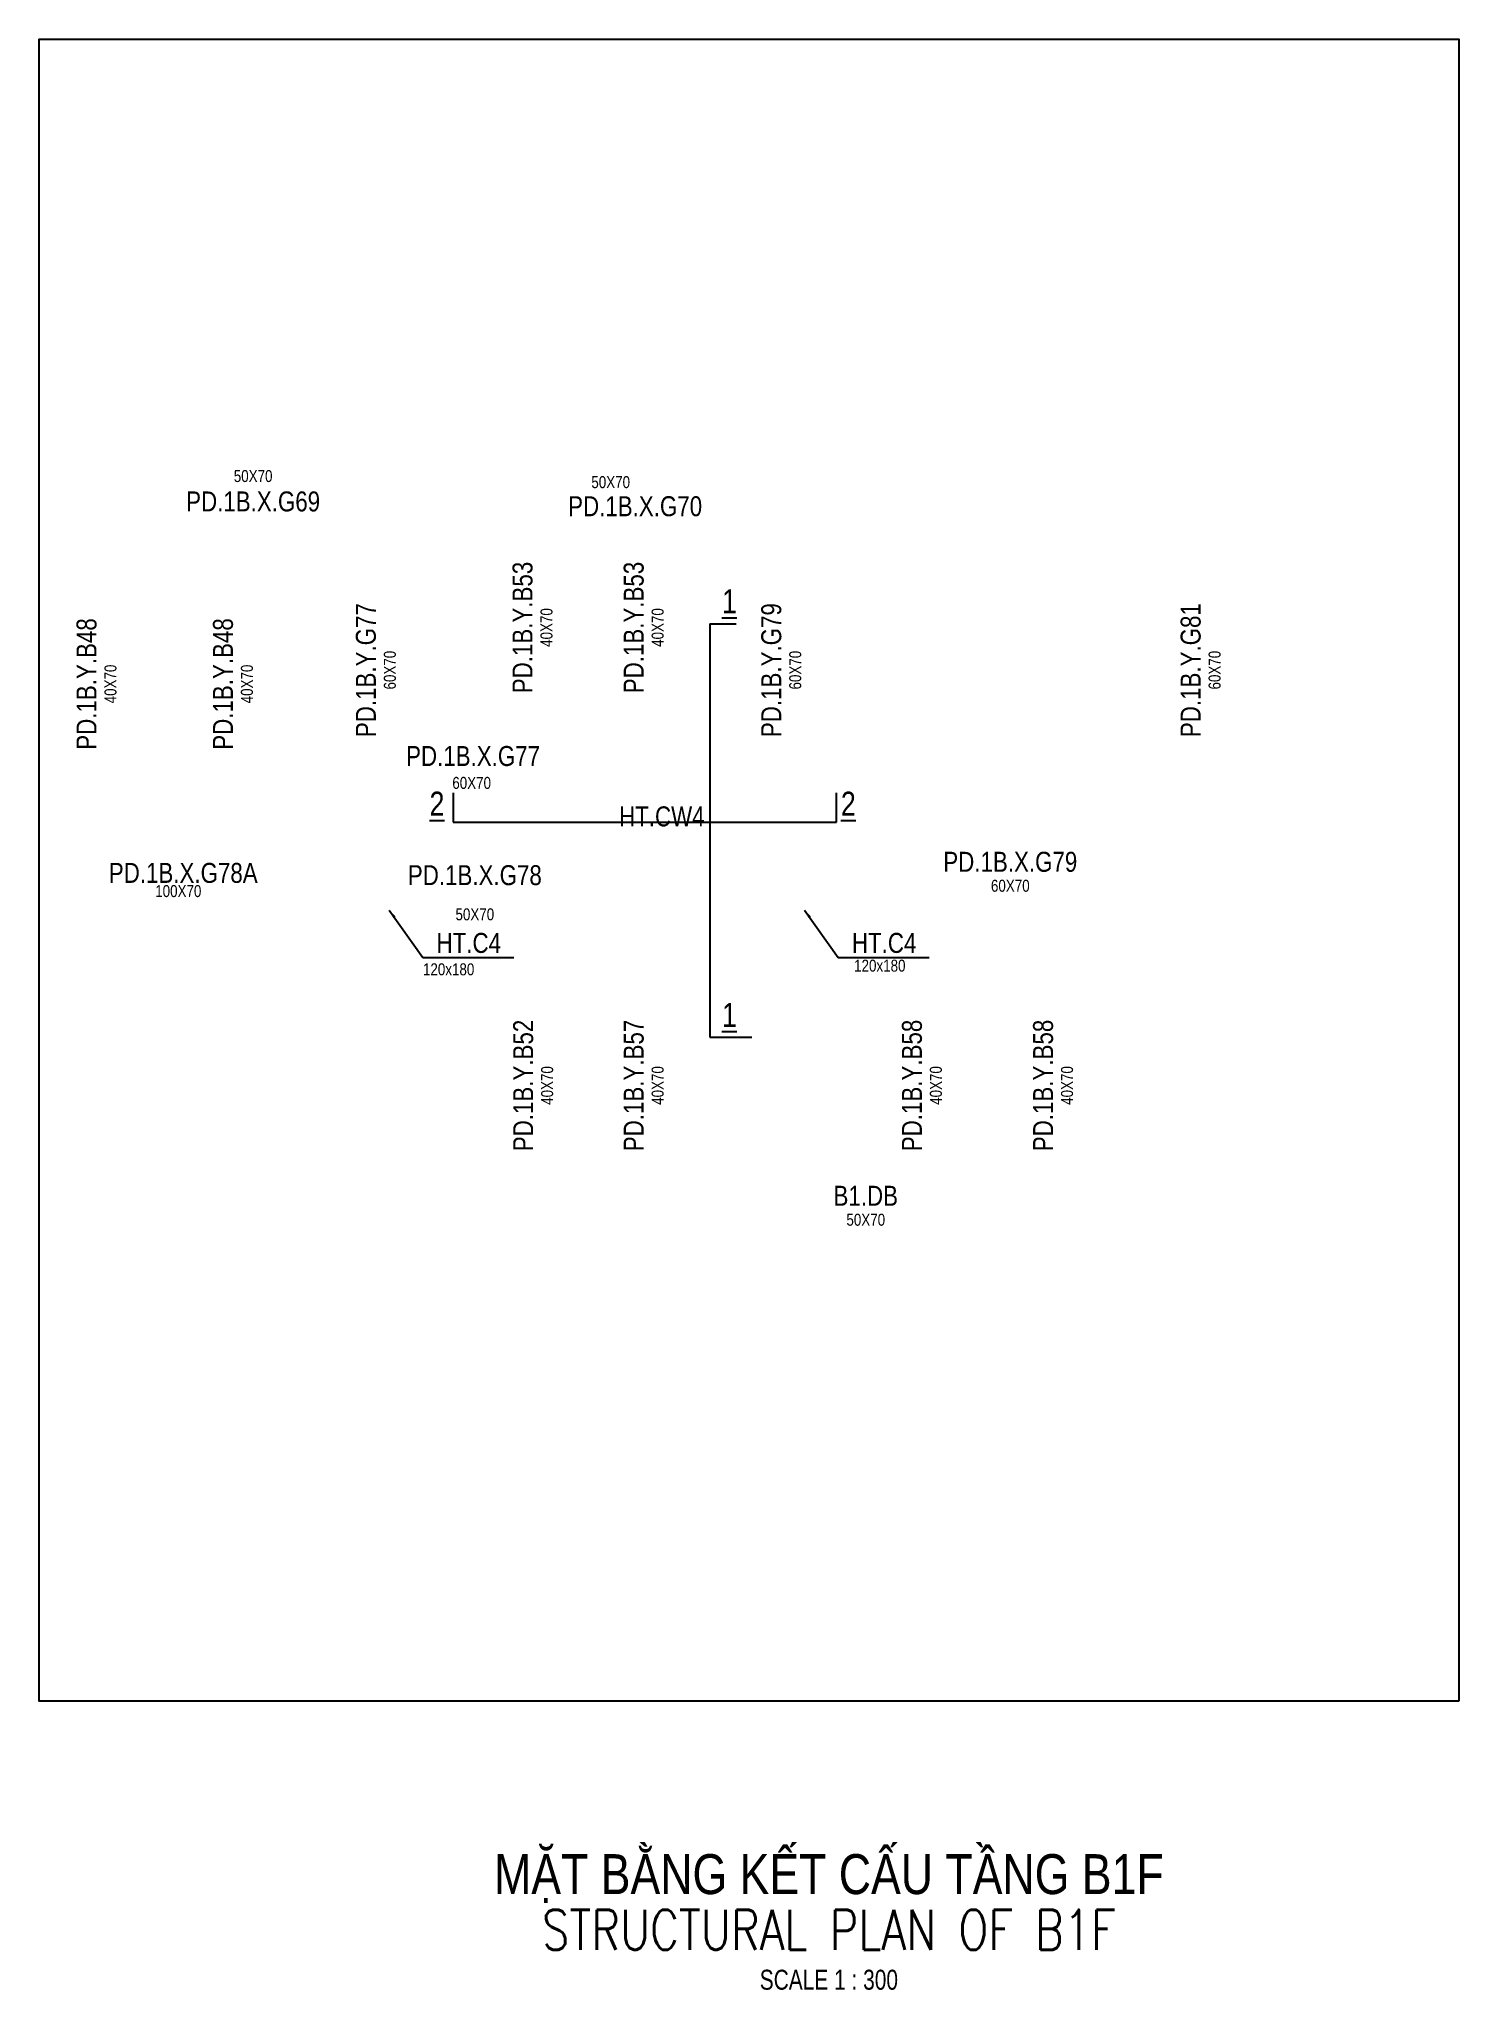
# Model space of a CAD drawing. Header units: millimetres. Extents: x 193380 to 494714, y -170024 to 220376.
# Drawn here: x 242361 to 277913, y -108820 to -59968 of the extents above; entities that cross this region are included whole.
import ezdxf
from ezdxf.enums import TextEntityAlignment as Align

# ---------------------------------------------------------------- set-up
doc = ezdxf.new("R2010")
doc.units = ezdxf.units.MM
doc.header["$MEASUREMENT"] = 0
doc.linetypes.add('CENTER2', pattern=[1.125, 0.75, -0.125, 0.125, -0.125])
doc.layers.add('FOOTING BOTTOM LEVEL$0$@ SL+300 EL-1.1', color=41, linetype='Continuous')
for name, color, linetype, lineweight in [('NDC_S_ANNO', 7, 'Continuous', 20), ('NDC_S_AXIS', 5, 'CENTER2', 9), ('NDC_S_BEAM NAME', 7, 'Continuous', 9), ('NDC_S_DIM', 1, 'Continuous', 15), ('NDC_S_ENG TITLE', 3, 'Continuous', 20), ('NDC_S_TEXT SYMBOL', 7, 'Continuous', 20), ('NDC_S_VN TEXT', 7, 'Continuous', 20), ('NDC_S_VN TITLE', 6, 'Continuous', 35)]:
    doc.layers.add(name, color=color, linetype=linetype, lineweight=lineweight)
doc.layers.add('ten dam', color=31, linetype='Continuous', plot=False)
doc.styles.add('ARIAL', font='arial.ttf', dxfattribs={"width": 0.8})
doc.styles.add('NDC_ANNO', font='', dxfattribs={"width": 0.8})
doc.styles.add('NDC_DIM', font='', dxfattribs={"width": 0.75})
doc.styles.add('NDC_EN TXT', font='romans.shx', dxfattribs={"width": 0.8})
doc.styles.add('NDC_VIE TXT', font='arial.ttf', dxfattribs={"width": 0.8})
doc.styles.get('NDC_ANNO').set_extended_font_data('Dotum')
doc.styles.get('NDC_DIM').set_extended_font_data('Dotum')
doc.dimstyles.new('NDC_dim_150', dxfattribs={"dimscale": 150, "dimtxt": 2.2, "dimasz": 1.5, "dimexe": 1.5, "dimexo": 2.5, "dimgap": 1, "dimtad": 1, "dimdec": 0, "dimzin": 0, "dimdsep": 46, "dimtxsty": 'NDC_DIM', "dimblk": 'DIMMARK', "dimcen": 0.09, "dimdle": 1.2, "dimclrd": 1, "dimclre": 1, "dimclrt": 3, "dimadec": 0, "dimazin": 0, "dimtfac": 1, "dimtdec": 0, "dimtix": 1, "dimtofl": 0, "dimtmove": 0, "dimatfit": 3, "dimfxl": 0, "dimtolj": 1, "dimtzin": 0, "dimarcsym": 0})

msp = doc.modelspace()

# ---------------------------------------------------------------- texts
at = {"layer": 'ten dam', "color": 31, "style": 'ARIAL', "width": 0.8}
for s, p in [('50X70', (247721.3, -70910.9)), ('50X70', (256673.9, -71063.5)), ('60X70', (253193.1, -78595)), ('60X70', (266679.1, -81170)), ('100X70', (245847.6, -81303.4)), ('50X70', (253272.5, -81885.6)), ('120x180', (263411.8, -83170.7)), ('120x180', (252616.4, -83262.7)), ('50X70', (263060.2, -89532.8))]:
    msp.add_text(s, height=300, dxfattribs=at).set_placement(p, align=Align.MIDDLE_CENTER)
at = {"layer": 'ten dam', "color": 230, "style": 'ARIAL', "width": 0.8}
for s, p in [('%%U1', (259646.9, -74045.5)), ('%%U2', (252324.3, -79113.9)), ('%%U2', (262624.5, -79113.9)), ('%%U1', (259646.9, -84403.3))]:
    msp.add_text(s, height=600, dxfattribs=at).set_placement(p, align=Align.MIDDLE_CENTER)
at = {"layer": 'ten dam', "color": 31, "style": 'ARIAL', "width": 0.8}
for s, p in [('40X70', (255065.7, -74703.8)), ('40X70', (257849.1, -74703.8)), ('40X70', (244149.1, -76117.7)), ('40X70', (247565.7, -76117.7)), ('60X70', (251144.1, -75771.1)), ('60X70', (261294.1, -75771.1)), ('60X70', (271794.1, -75771.1)), ('40X70', (255082.4, -86171.3)), ('40X70', (257849.1, -86171.3)), ('40X70', (264815.7, -86171.3)), ('40X70', (268099.1, -86171.3))]:
    msp.add_text(s, height=300, rotation=90, dxfattribs=at).set_placement(p, align=Align.MIDDLE_CENTER)

# ---------------------------------------------------------------- blocks, each defined once
blk = doc.blocks.new('Drawing name_symbol')
at = {"layer": 'NDC_S_ENG TITLE', "style": 'NDC_EN TXT', "width": 0.8}
blk.add_attdef('SECTDET1', text='', height=5, dxfattribs=at).set_placement((0, 1.01), align=Align.CENTER)
at = {"layer": 'NDC_S_TEXT SYMBOL', "lineweight": 25, "style": 'NDC_ANNO', "width": 0.8}
blk.add_attdef('SSCALE', text='', height=2.5, dxfattribs=at).set_placement((0, -4), align=Align.CENTER)
at = {"layer": 'NDC_S_VN TITLE', "style": 'NDC_VIE TXT', "width": 0.8}
blk.add_attdef('SECTDET2', text='', height=5, dxfattribs=at).set_placement((0, 7.97), align=Align.CENTER)
blk = doc.blocks.new('*U296')
at = {"layer": 'NDC_S_ANNO', "ltscale": 0.8, "style": 'ARIAL', "width": 0.8}
blk.add_attdef('TEN', text='', height=2.5, dxfattribs=at).set_placement((-2.58, 1.03), align=Align.MIDDLE_CENTER)
at = {"layer": 'NDC_S_AXIS', "ltscale": 0.8, "style": 'ARIAL', "width": 0.8, "flags": 1}
blk.add_attdef('CHU_THICH', text='', height=2.5, dxfattribs=at).set_placement((0, 0), align=Align.MIDDLE_CENTER)
blk = doc.blocks.new('DIMMARK')
at = {"layer": 'NDC_S_DIM', "color": 1}
blk.add_line((-1.5, 0), (1, 0), dxfattribs=at)
at = {"layer": 'NDC_S_DIM', "color": 2, "const_width": 0.1}
blk.add_lwpolyline([(-0.42, -0.42), (0.42, 0.42)], dxfattribs=at)
blk = doc.blocks.new('*U298')
at = {"layer": 'NDC_S_ANNO', "ltscale": 0.8, "style": 'ARIAL', "width": 0.8}
blk.add_attdef('TEN', text='', height=2.5, dxfattribs=at).set_placement((0, 3), align=Align.MIDDLE_CENTER)
at = {"layer": 'NDC_S_AXIS', "ltscale": 0.8, "style": 'ARIAL', "width": 0.8, "flags": 1}
blk.add_attdef('CHU_THICH', text='', height=2.5, dxfattribs=at).set_placement((0, 0), align=Align.MIDDLE_CENTER)

# ---------------------------------------------------------------- linework, layer by layer
at = {"layer": 'FOOTING BOTTOM LEVEL$0$@ SL+300 EL-1.1', "color": 6}
for p, q in [((259153.6, -74614.5), (259153.6, -84964.3)), ((259153.6, -74614.5), (259817.5, -74614.5)), ((252733.2, -78847.4), (252733.2, -79574.5)), ((262323.5, -79574.5), (262323.5, -78847.4)), ((252733.2, -79574.5), (262323.5, -79574.5)), ((259153.6, -84964.3), (260210.9, -84964.3))]:
    msp.add_line(p, q, dxfattribs=at)
msp.add_lwpolyline([(277913, -101587.5), (242360.5, -101587.5), (242360.5, -59968), (277913, -59968)], close=True, dxfattribs=at)

# ---------------------------------------------------------------- block references
at = {"layer": 'NDC_S_ANNO', "xscale": 200, "yscale": 200, "zscale": 200}
msp.add_blockref('Drawing name_symbol', (262136.8, -108013), dxfattribs=at).add_auto_attribs({'SECTDET1': 'STRUCTURAL PLAN OF B1F', 'SECTDET2': 'MẶT BẰNG KẾT CẤU TẦNG B1F', 'SSCALE': 'SCALE 1 : 300'})
at = {"layer": 'NDC_S_BEAM NAME', "xscale": 200, "yscale": 200, "zscale": 200}
msp.add_blockref('*U296', (258469.7, -79639.2), dxfattribs=at).add_auto_attribs({'TEN': 'HT.CW4'})
at = {"layer": 'NDC_S_VN TEXT', "xscale": 200, "yscale": 200, "zscale": 200}
for name, p, values in [('*U298', (247721.3, -72146.9), {'TEN': 'PD.1B.X.G69'}), ('*U298', (257285.7, -72267), {'TEN': 'PD.1B.X.G70'}), ('*U298', (253227.7, -78521), {'TEN': 'PD.1B.X.G77'}), ('*U298', (245971.5, -81447.9), {'TEN': 'PD.1B.X.G78A'}), ('*U298', (266679.1, -81170), {'TEN': 'PD.1B.X.G79'}), ('*U298', (253272.5, -81505), {'TEN': 'PD.1B.X.G78'}), ('*U296', (253636.9, -82807.6), {'TEN': 'HT.C4'}), ('*U296', (264036.9, -82807.6), {'TEN': 'HT.C4'}), ('*U298', (263060.2, -89532.8), {'TEN': 'B1.DB'})]:
    msp.add_blockref(name, p, dxfattribs=at).add_auto_attribs(values)
at = {"layer": 'NDC_S_VN TEXT', "xscale": 200, "yscale": 200, "zscale": 200, "rotation": 90}
for p, values in [((255065.7, -74703.8), {'TEN': 'PD.1B.Y.B53'}), ((257849.1, -74703.8), {'TEN': 'PD.1B.Y.B53'}), ((251144.1, -75771.1), {'TEN': 'PD.1B.Y.G77'}), ((261294.1, -75771.1), {'TEN': 'PD.1B.Y.G79'}), ((271794.1, -75771.1), {'TEN': 'PD.1B.Y.G81'}), ((244149.1, -76117.7), {'TEN': 'PD.1B.Y.B48'}), ((247565.7, -76117.7), {'TEN': 'PD.1B.Y.B48'}), ((255082.4, -86171.3), {'TEN': 'PD.1B.Y.B52'}), ((257849.1, -86171.3), {'TEN': 'PD.1B.Y.B57'}), ((264815.7, -86171.3), {'TEN': 'PD.1B.Y.B58'}), ((268099.1, -86171.3), {'TEN': 'PD.1B.Y.B58'})]:
    msp.add_blockref('*U298', p, dxfattribs=at).add_auto_attribs(values)

msp.set_redraw_order([(e.dxf.handle, doc.entitydb.next_handle()) for e in msp.query("TEXT MTEXT ATTDEF DIMENSION ARC_DIMENSION")])  # texts and dimensions are drawn at this point

# ---------------------------------------------------------------- leaders
for points in [[(251128.3, -81777.6), (251971.6, -82966.4), (254244.9, -82966.4)], [(261528.3, -81777.6), (262371.6, -82966.4), (264644.9, -82966.4)]]:
    msp.add_leader(points, dimstyle='NDC_dim_150', override={"dimgap": 1, "dimtad": 0})

doc.saveas('drawing.dxf')
